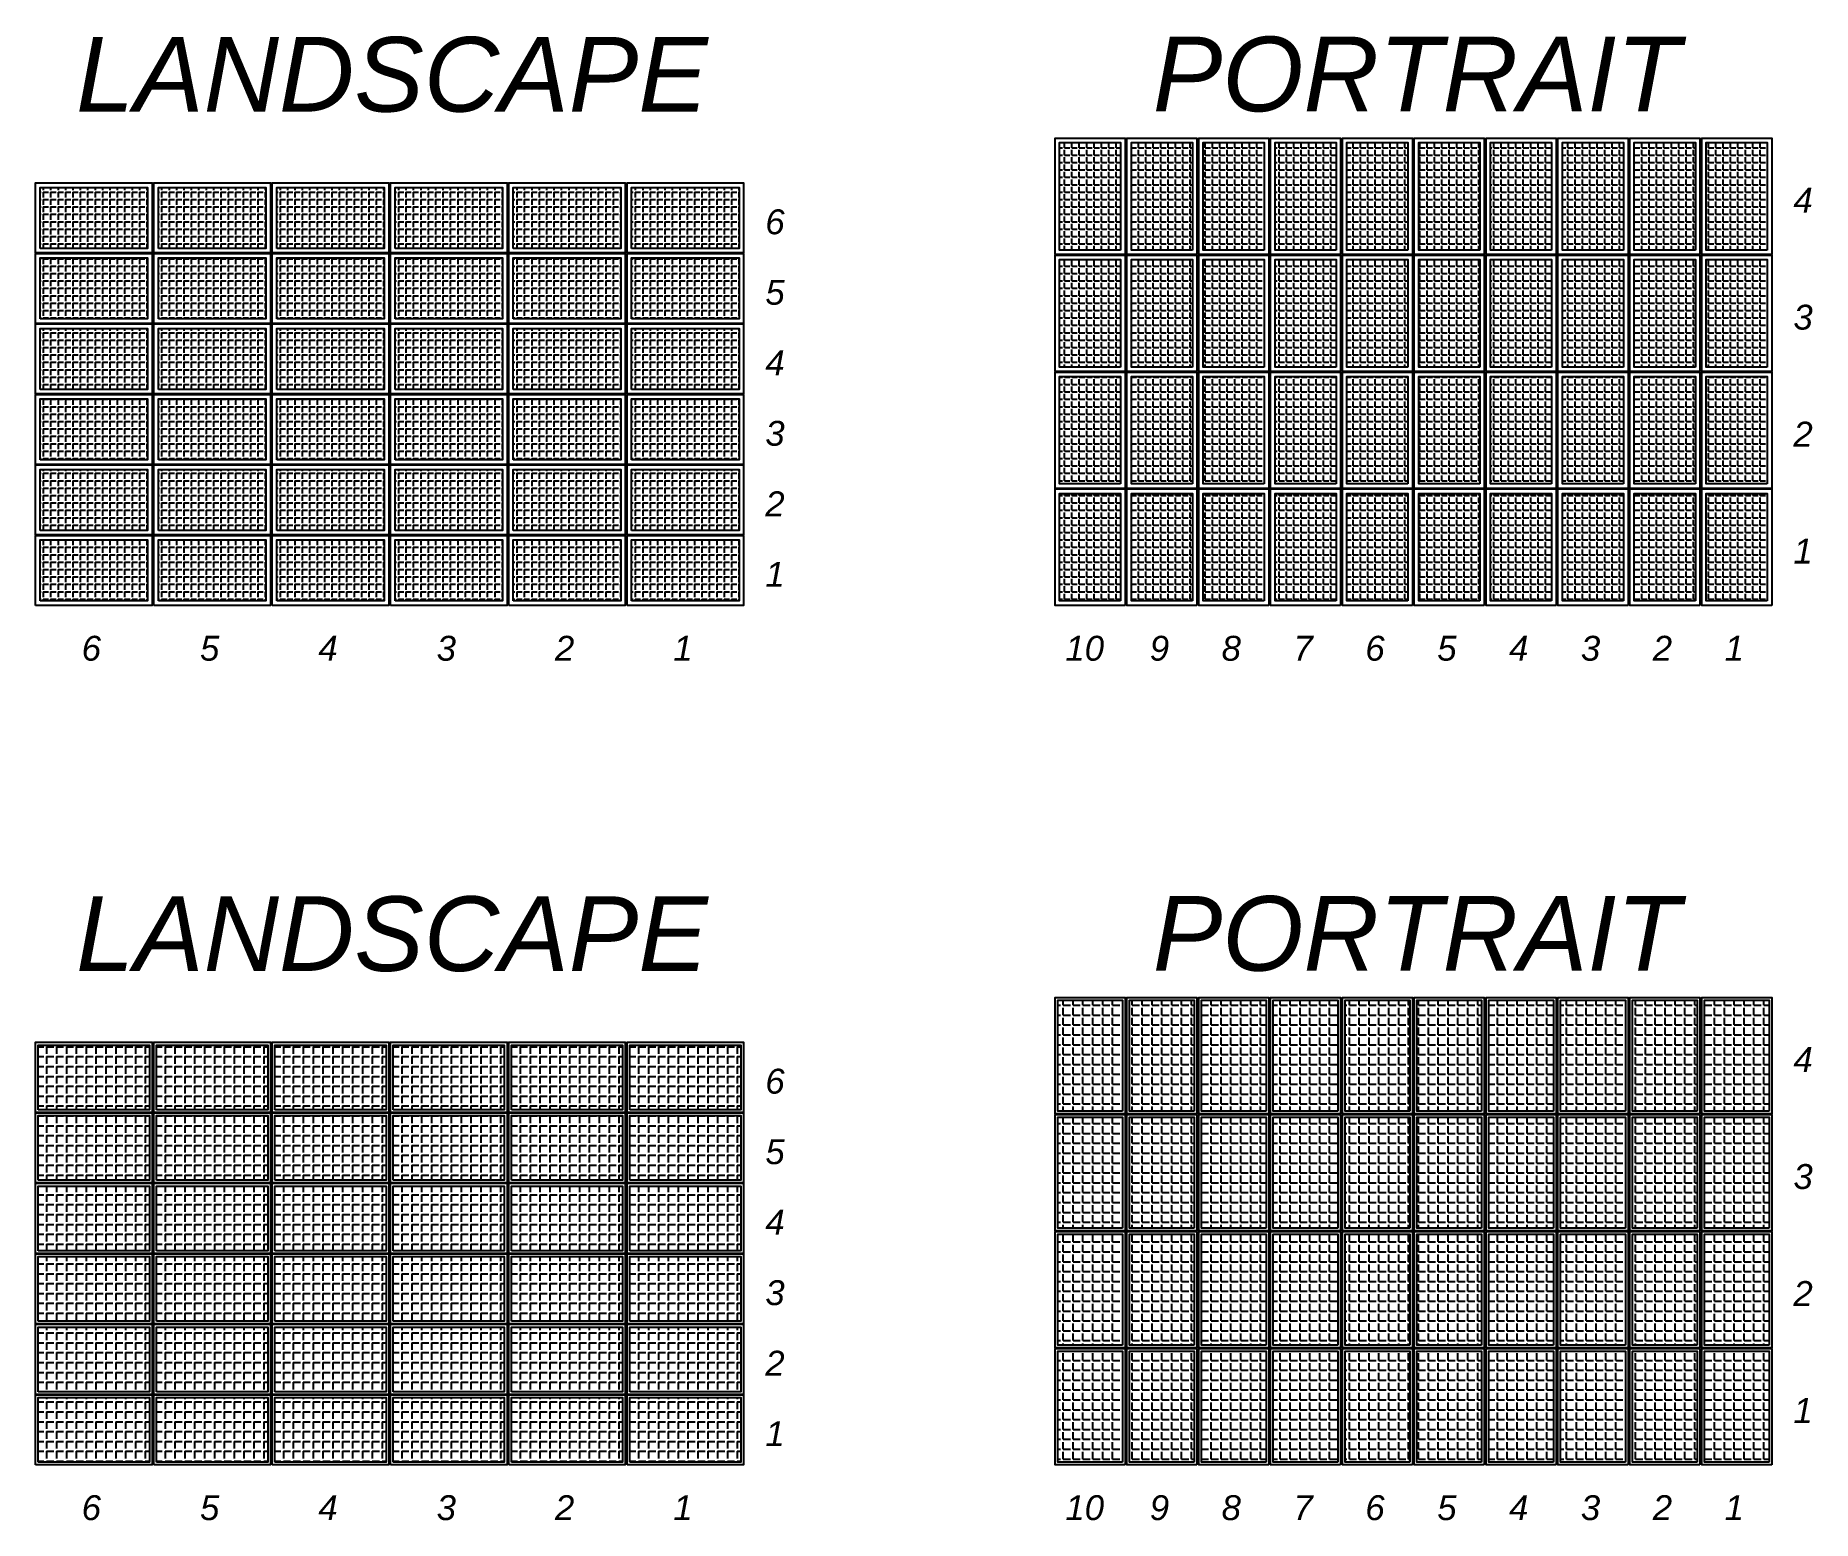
# Model space of a CAD drawing. Header units: feet. Extents: x -13431 to 10992, y 10370 to 29871.
# Drawn here: x 2780 to 3771, y 14621 to 15449 of the extents above; entities that cross this region are included whole.
import ezdxf

# ---------------------------------------------------------------- set-up
doc = ezdxf.new("R2010")
doc.units = ezdxf.units.FT
doc.header["$MEASUREMENT"] = 0
doc.layers.add('LOCKED (NO PRINT)', color=7, linetype='Continuous', plot=False)
doc.layers.add('MODULE FRAME', color=9, linetype='Continuous')
doc.layers.add('MODULE HATCH', color=7, linetype='Continuous')
doc.styles.add('style1', font='ariali.ttf')

msp = doc.modelspace()

# ---------------------------------------------------------------- texts
at = {"layer": 'LOCKED (NO PRINT)', "style": 'style1'}
for s, height, p in [('LANDSCAPE ', 41.624, (2802.66, 15406.38)), ('PORTRAIT', 41.624, (3402.84, 15406.55)), ('4', 13.87, (3759.93, 15350.07)), ('6', 13.87, (3186.87, 15338.02)), ('5', 13.87, (3186.87, 15298.72)), ('3', 13.87, (3759.93, 15284.87)), ('4', 13.87, (3186.87, 15259.42)), ('3', 13.87, (3186.87, 15220.12)), ('2', 13.87, (3759.93, 15219.67)), ('2', 13.87, (3186.87, 15180.82)), ('1', 13.87, (3759.93, 15154.47)), ('1', 13.87, (3186.87, 15141.52)), ('6', 13.87, (2805.81, 15100.29)), ('5', 13.87, (2871.76, 15100.29)), ('4', 13.87, (2937.71, 15100.29)), ('3', 13.87, (3003.66, 15100.29)), ('2', 13.87, (3069.61, 15100.29)), ('1', 13.87, (3135.56, 15100.29)), ('10', 13.875, (3354.11, 15100.29)), ('9', 13.87, (3401.17, 15100.29)), ('8', 13.87, (3441.22, 15100.29)), ('7', 13.87, (3481.27, 15100.29)), ('6', 13.87, (3521.32, 15100.29)), ('5', 13.87, (3561.37, 15100.29)), ('4', 13.87, (3601.42, 15100.29)), ('3', 13.87, (3641.47, 15100.29)), ('2', 13.87, (3681.52, 15100.29)), ('1', 13.87, (3721.57, 15100.29)), ('LANDSCAPE ', 41.624, (2802.66, 14927.31)), ('PORTRAIT', 41.624, (3402.84, 14927.48)), ('4', 13.87, (3759.93, 14871)), ('6', 13.87, (3186.87, 14858.95)), ('5', 13.87, (3186.87, 14819.65)), ('3', 13.87, (3759.93, 14805.8)), ('4', 13.87, (3186.87, 14780.35)), ('3', 13.87, (3186.87, 14741.05)), ('2', 13.87, (3759.93, 14740.6)), ('2', 13.87, (3186.87, 14701.75)), ('1', 13.87, (3759.93, 14675.4)), ('1', 13.87, (3186.87, 14662.45)), ('6', 13.87, (2805.81, 14621.21)), ('5', 13.87, (2871.76, 14621.21)), ('4', 13.87, (2937.71, 14621.21)), ('3', 13.87, (3003.66, 14621.21)), ('2', 13.87, (3069.61, 14621.21)), ('1', 13.87, (3135.56, 14621.21)), ('10', 13.875, (3354.11, 14621.21)), ('9', 13.87, (3401.17, 14621.21)), ('8', 13.87, (3441.22, 14621.21)), ('7', 13.87, (3481.27, 14621.21)), ('6', 13.87, (3521.32, 14621.21)), ('5', 13.87, (3561.37, 14621.21)), ('4', 13.87, (3601.42, 14621.21)), ('3', 13.87, (3641.47, 14621.21)), ('2', 13.87, (3681.52, 14621.21)), ('1', 13.87, (3721.57, 14621.21))]:
    msp.add_text(s, height=height, dxfattribs=at).set_placement(p)

# ---------------------------------------------------------------- blocks, each defined once
blk = doc.blocks.new('A$C6EF85B4C')
h = blk.add_hatch()
h.set_pattern_fill('ANGLE', color=9, scale=15)
h.set_pattern_definition([(0, (0, 0), (0, 4.125), [3, -1.125]), (90, (0, 0), (-4.125, 3e-16), [3, -1.125])])
h.paths.add_polyline_path([(-19.22, 21.61), (-19.22, -38.31), (14.8, -38.31), (14.8, 21.61)])
at = {"layer": 'MODULE FRAME', "color": 7, "linetype": 'Continuous', "flags": 128}
blk.add_lwpolyline([(17.32, -40.83), (-21.73, -40.83), (-21.73, 24.12), (17.32, 24.12)], close=True, dxfattribs=at)
at = {"layer": 'MODULE FRAME', "color": 8, "linetype": 'Continuous', "flags": 128}
blk.add_lwpolyline([(14.8, -38.31), (-19.22, -38.31), (-19.22, 21.61), (14.8, 21.61)], close=True, dxfattribs=at)
blk = doc.blocks.new('A$C20456FC4')
at = {"layer": 'MODULE FRAME'}
h = blk.add_hatch(dxfattribs=at)
h.set_pattern_fill('ANGLE', color=256, scale=20)
h.set_pattern_definition([(0, (8.925, 25.2446), (0, 5.5), [4, -1.5]), (90, (8.925, 25.2446), (-5.5, 3e-16), [4, -1.5])])
h.paths.add_polyline_path([(24.74, 47.87), (-11.31, 47.87), (-11.31, -14.08), (24.74, -14.08)])
at = {"layer": 'MODULE FRAME', "color": 10, "linetype": 'Continuous', "flags": 128}
blk.add_lwpolyline([(26.24, -15.58), (-12.81, -15.58), (-12.81, 49.37), (26.24, 49.37)], close=True, dxfattribs=at)
at = {"layer": 'MODULE FRAME', "color": 1, "linetype": 'Continuous', "flags": 128}
blk.add_lwpolyline([(24.74, -14.08), (-11.31, -14.08), (-11.31, 47.87), (24.74, 47.87)], close=True, dxfattribs=at)

# ---------------------------------------------------------------- block references
for p in [(3361.15, 14863.19), (3401.2, 14863.19), (3441.25, 14863.19), (3481.3, 14863.19), (3521.35, 14863.19), (3561.4, 14863.19), (3601.45, 14863.19), (3641.5, 14863.19), (3681.55, 14863.19), (3721.6, 14863.19), (3361.15, 14797.99), (3401.2, 14797.99), (3441.25, 14797.99), (3481.3, 14797.99), (3521.35, 14797.99), (3561.4, 14797.99), (3601.45, 14797.99), (3641.5, 14797.99), (3681.55, 14797.99), (3721.6, 14797.99), (3361.15, 14732.79), (3401.2, 14732.79), (3441.25, 14732.79), (3481.3, 14732.79), (3521.35, 14732.79), (3561.4, 14732.79), (3601.45, 14732.79), (3641.5, 14732.79), (3681.55, 14732.79), (3721.6, 14732.79), (3361.15, 14667.59), (3401.2, 14667.59), (3441.25, 14667.59), (3481.3, 14667.59), (3521.35, 14667.59), (3561.4, 14667.59), (3601.45, 14667.59), (3641.5, 14667.59), (3681.55, 14667.59), (3721.6, 14667.59)]:
    msp.add_blockref('A$C20456FC4', p)
at = {"rotation": 270}
for p in [(2795.66, 14874.75), (2861.61, 14874.75), (2927.56, 14874.75), (2993.51, 14874.75), (3059.46, 14874.75), (3125.41, 14874.75), (2795.66, 14835.45), (2861.61, 14835.45), (2927.56, 14835.45), (2993.51, 14835.45), (3059.46, 14835.45), (3125.41, 14835.45), (2795.66, 14796.15), (2861.61, 14796.15), (2927.56, 14796.15), (2993.51, 14796.15), (3059.46, 14796.15), (3125.41, 14796.15), (2795.66, 14756.85), (2861.61, 14756.85), (2927.56, 14756.85), (2993.51, 14756.85), (3059.46, 14756.85), (3125.41, 14756.85), (2795.66, 14717.55), (2861.61, 14717.55), (2927.56, 14717.55), (2993.51, 14717.55), (3059.46, 14717.55), (3125.41, 14717.55), (2795.66, 14678.25), (2861.61, 14678.25), (2927.56, 14678.25), (2993.51, 14678.25), (3059.46, 14678.25), (3125.41, 14678.25)]:
    msp.add_blockref('A$C20456FC4', p, dxfattribs=at)
at = {"layer": 'MODULE HATCH', "linetype": 'Continuous'}
for p in [(3370.07, 15367.51), (3410.12, 15367.51), (3450.17, 15367.51), (3490.22, 15367.51), (3530.27, 15367.51), (3570.32, 15367.51), (3610.37, 15367.51), (3650.42, 15367.51), (3690.47, 15367.51), (3730.52, 15367.51), (3370.07, 15302.31), (3410.12, 15302.31), (3450.17, 15302.31), (3490.22, 15302.31), (3530.27, 15302.31), (3570.32, 15302.31), (3610.37, 15302.31), (3650.42, 15302.31), (3690.47, 15302.31), (3730.52, 15302.31), (3370.07, 15237.11), (3410.12, 15237.11), (3450.17, 15237.11), (3490.22, 15237.11), (3530.27, 15237.11), (3570.32, 15237.11), (3610.37, 15237.11), (3650.42, 15237.11), (3690.47, 15237.11), (3730.52, 15237.11), (3370.07, 15171.91), (3410.12, 15171.91), (3450.17, 15171.91), (3490.22, 15171.91), (3530.27, 15171.91), (3570.32, 15171.91), (3610.37, 15171.91), (3650.42, 15171.91), (3690.47, 15171.91), (3730.52, 15171.91)]:
    msp.add_blockref('A$C6EF85B4C', p, dxfattribs=at)
at = {"layer": 'MODULE HATCH', "linetype": 'Continuous', "rotation": 270}
for p in [(2820.91, 15344.9), (2886.86, 15344.9), (2952.81, 15344.9), (3018.76, 15344.9), (3084.71, 15344.9), (3150.66, 15344.9), (2820.91, 15305.6), (2886.86, 15305.6), (2952.81, 15305.6), (3018.76, 15305.6), (3084.71, 15305.6), (3150.66, 15305.6), (2820.91, 15266.3), (2886.86, 15266.3), (2952.81, 15266.3), (3018.76, 15266.3), (3084.71, 15266.3), (3150.66, 15266.3), (2820.91, 15227), (2886.86, 15227), (2952.81, 15227), (3018.76, 15227), (3084.71, 15227), (3150.66, 15227), (2820.91, 15187.7), (2886.86, 15187.7), (2952.81, 15187.7), (3018.76, 15187.7), (3084.71, 15187.7), (3150.66, 15187.7), (2820.91, 15148.4), (2886.86, 15148.4), (2952.81, 15148.4), (3018.76, 15148.4), (3084.71, 15148.4), (3150.66, 15148.4)]:
    msp.add_blockref('A$C6EF85B4C', p, dxfattribs=at)

msp.set_redraw_order([(e.dxf.handle, doc.entitydb.next_handle()) for e in msp.query("TEXT MTEXT ATTDEF DIMENSION ARC_DIMENSION")])  # texts and dimensions are drawn at this point

doc.saveas('drawing.dxf')
